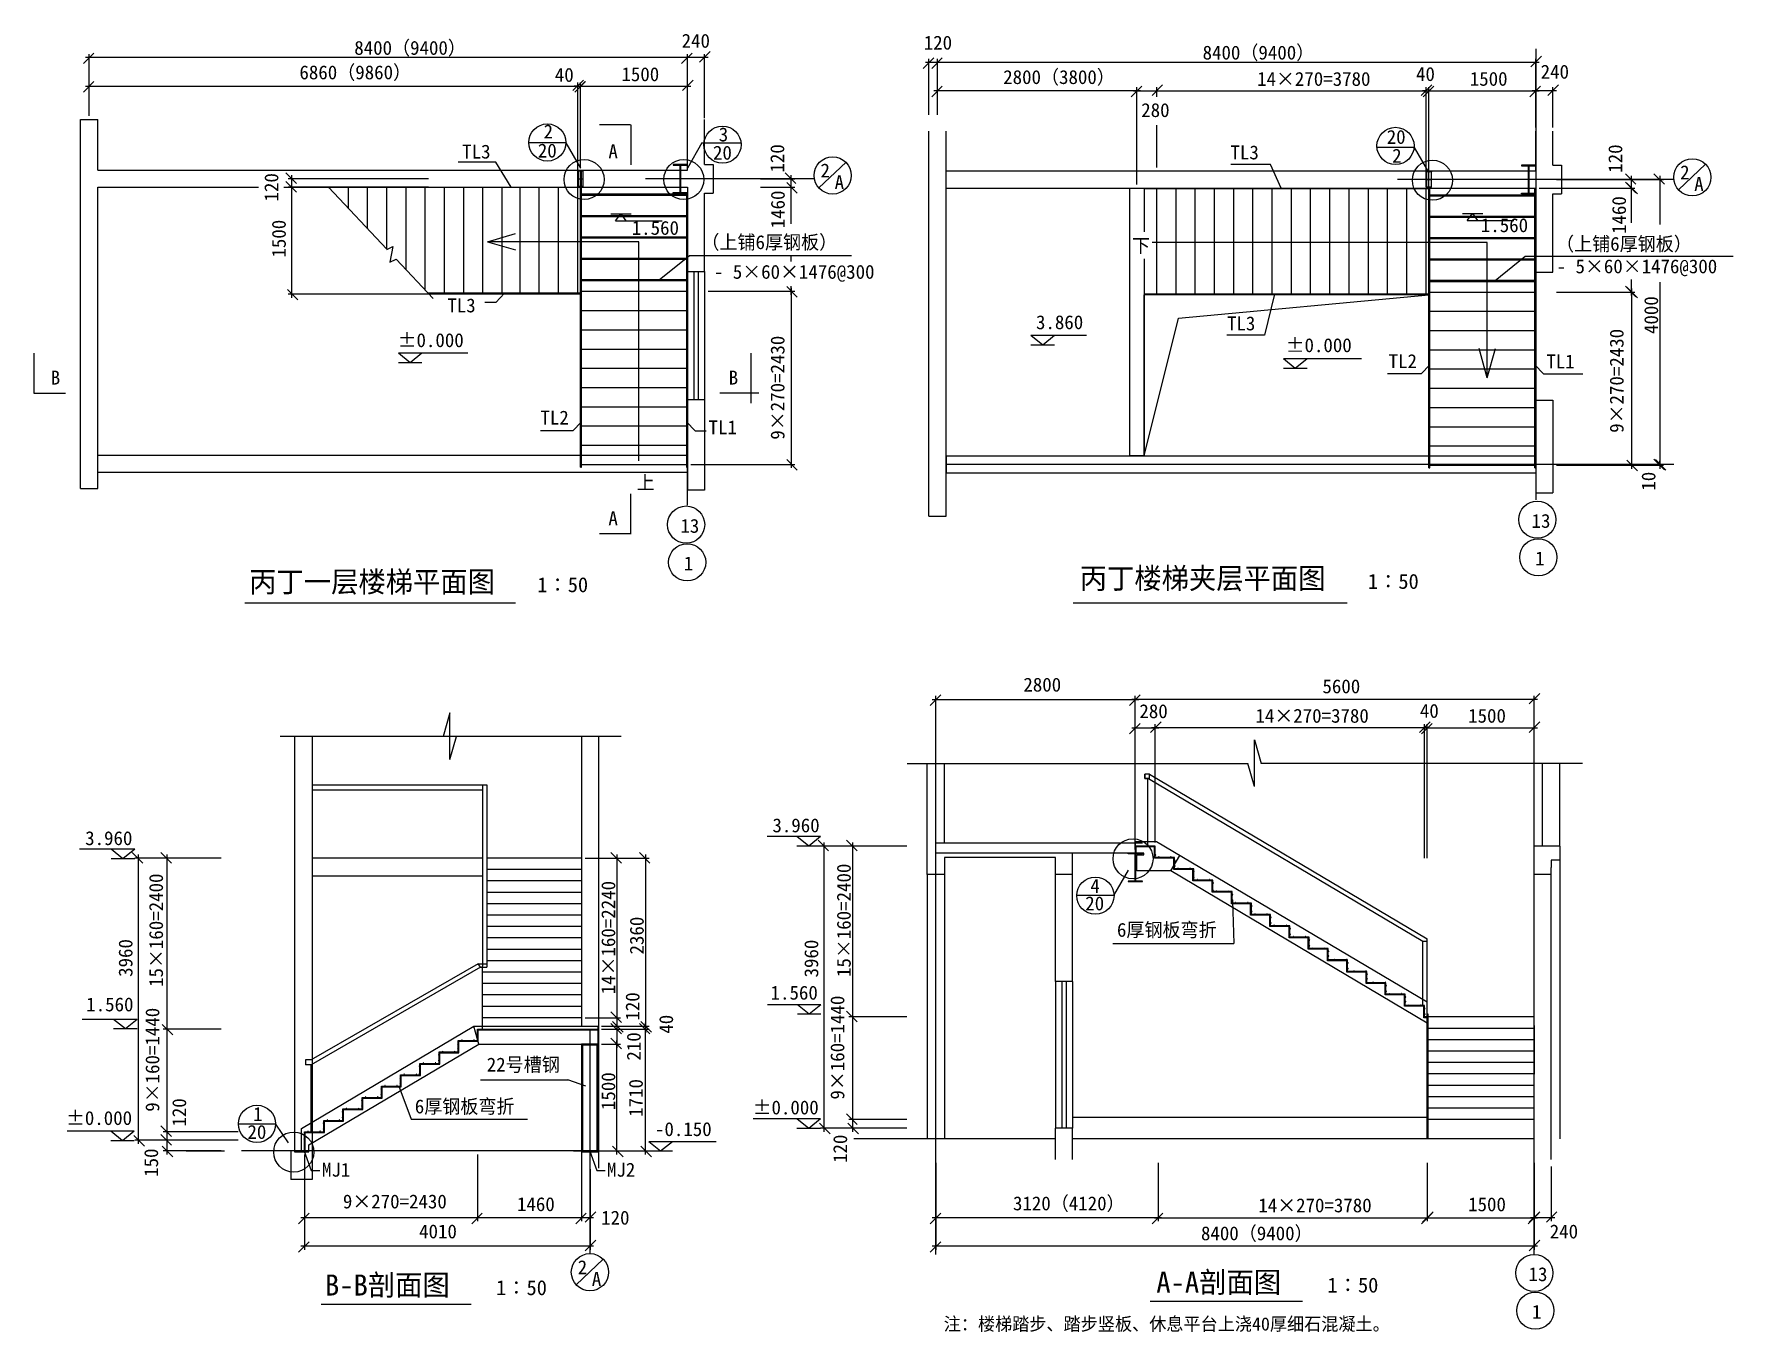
# Model space of a CAD drawing. Header units: metres. Extents: x -51718 to -27859, y 33229 to 51451.
import ezdxf

# ---------------------------------------------------------------- set-up
doc = ezdxf.new("R2010")
doc.units = ezdxf.units.M
for name, color, linetype in [('2', 2, 'Continuous'), ('WINDOW', 6, 'Continuous'), ('剖切线', 2, 'Continuous'), ('坐标文字', 3, 'Continuous'), ('坐标线', 3, 'Continuous'), ('尺寸', 42, 'Continuous'), ('引线', 9, 'Continuous'), ('文字', 3, 'Continuous'), ('标题', 4, 'Continuous'), ('梁柱', 4, 'Continuous'), ('梯板', 11, 'Continuous'), ('砖墙', 4, 'Continuous'), ('虚线', 1, 'Continuous'), ('轴线', 6, 'Continuous'), ('钢筋', 2, 'Continuous'), ('门', 3, 'Continuous')]:
    doc.layers.add(name, color=color, linetype=linetype)

msp = doc.modelspace()

# ---------------------------------------------------------------- texts
at = {"layer": '剖切线'}
for s, p in [('A', (-43651.78, 49704.93)), ('B', (-51482.95, 46529.58)), ('B', (-41962.79, 46529.58)), ('A', (-43651.78, 44554.99))]:
    msp.add_text(s, height=195, dxfattribs=at).set_placement(p)
at = {"layer": '坐标文字'}
for s, p in [('2', (-40673.51, 49437.22)), ('A', (-40475.14, 49273.49)), ('2', (-28602.64, 49410.96)), ('A', (-28404.26, 49247.24)), ('13', (-42641.01, 44448.66)), ('13', (-30688.14, 44518.36)), ('1', (-30639.61, 43991.49)), ('1', (-42592.48, 43921.79)), ('2', (-44083, 34040.97)), ('13', (-30730.71, 33943.46)), ('A', (-43884.62, 33877.25)), ('1', (-30682.17, 33416.59))]:
    msp.add_text(s, height=195, dxfattribs=at).set_placement(p)
at = {"layer": '尺寸'}
for s, height, p in [('8400（9400）', 195, (-47220.56, 51158.85)), ('240', 195, (-42623.62, 51258.07)), ('120', 195, (-39223.55, 51231.74)), ('8400（9400）', 195, (-35307.86, 51092.51)), ('6860（9860）', 195, (-47990.56, 50814.92)), ('40', 195, (-44404, 50780.11)), ('1500', 195, (-43468.99, 50788.73)), ('2800（3800）', 195, (-38107.73, 50748.7)), ('14×270=3780', 195, (-34542.46, 50722.81)), ('40', 195, (-32311, 50791.79)), ('1500', 195, (-31556.03, 50724.15)), ('240', 195, (-30560.42, 50823.89)), ('280', 195, (-36169.46, 50285.19)), ('1∶50', 210, (-44651.05, 43614.91)), ('1∶50', 210, (-32986.87, 43661.89)), ('2800', 195, (-37824.62, 42219.29)), ('5600', 195, (-33624.74, 42196.08)), ('280', 195, (-36195.45, 41846.67)), ('40', 195, (-32256.72, 41851.57)), ('14×270=3780', 195, (-34565.29, 41782.58)), ('1500', 195, (-31578.88, 41783.09)), ('9×270=2430', 195, (-47380.15, 34964.47)), ('1460', 195, (-44935.6, 34926.71)), ('3120（4120）', 195, (-37970.6, 34937.73)), ('14×270=3780', 195, (-34525.46, 34909.91)), ('1500', 195, (-31579.03, 34924.39)), ('120', 195, (-43753.24, 34737.1)), ('4010', 195, (-46310.11, 34544.4)), ('8400（9400）', 195, (-35330.6, 34517.35)), ('240', 195, (-30433.12, 34543.3)), ('1∶50', 210, (-45229.74, 33747.14)), ('1∶50', 210, (-33554.18, 33783.34)), ('注：楼梯踏步、踏步竖板、休息平台上浇40厚细石混凝土。', 185, (-38943.33, 33250.37))]:
    msp.add_text(s, height=height, dxfattribs=at).set_placement(p)
for s, p in [('120', (-41182.98, 49505.82)), ('120', (-29414.99, 49502.71)), ('120', (-48287.32, 49099.99)), ('1460', (-41175.74, 48722.77)), ('1460', (-29362.93, 48644.13)), ('1500', (-48182.26, 48312.22)), ('4000', (-28911.56, 47239.29)), ('4000', (-28911.56, 47239.29)), ('9×270=2430', (-29396.11, 45852.25)), ('9×270=2430', (-41179.16, 45756.1)), ('10', (-28948.7, 45040.16)), ('15×160=2400', (-49906.63, 38073.84)), ('15×160=2400', (-40249, 38212.74)), ('14×160=2240', (-43556.17, 37969.91)), ('2360', (-43156.17, 38529.3)), ('3960', (-50335.09, 38214.84)), ('3960', (-40705.64, 38206.52)), ('120', (-43215.71, 37600.51)), ('9×160=1440', (-40338.88, 36492.4)), ('9×160=1440', (-49958.04, 36321.45)), ('40', (-42743.67, 37417.16)), ('210', (-43198.62, 37039.32)), ('1500', (-43556.17, 36345.02)), ('1710', (-43168.71, 36250.02)), ('120', (-49581.46, 36112.56)), ('150', (-49975.33, 35407.67)), ('120', (-40299.72, 35602.36))]:
    msp.add_text(s, height=195, rotation=90, dxfattribs=at).set_placement(p)
at = {"layer": '文字'}
for s, p in [('2', (-44561.96, 49984.33)), ('3', (-42102.48, 49943.02)), ('TL3', (-45704.76, 49702.95)), ('20', (-44642.81, 49716.87)), ('20', (-42183.33, 49686.96)), ('TL3', (-34916.08, 49690.93)), ('20', (-32722.38, 49908.5)), ('2', (-32645.73, 49644.27)), ('1.560', (-43324.01, 48631.52)), ('1.560', (-31400.23, 48669.4)), ('（上铺6厚钢板）', (-42346.43, 48431.04)), ('下', (-36299.26, 48381.97)), ('（上铺6厚钢板）', (-30344.93, 48407.71)), ('- 5×60×1476@300', (-42170.12, 48014.61)), ('- 5×60×1476@300', (-30336.41, 48091.78)), ('TL3', (-45913.79, 47543.22)), ('3.860', (-37647.38, 47306.95)), ('TL3', (-34965.33, 47290.81)), ('%%P0.000', (-46611.75, 47055.29)), ('%%P0.000', (-34141.91, 46984.72)), ('TL2', (-32695.89, 46761.17)), ('TL1', (-30480.44, 46757.48)), ('TL2', (-44606.27, 45968.9)), ('TL1', (-42245.22, 45831.97)), ('上', (-43255.79, 45056.17)), ('3.960', (-41348.81, 40244.49)), ('3.960', (-50999.35, 40064.39)), ('4', (-36884.38, 39394.29)), ('20', (-36955.6, 39148.93)), ('6厚钢板弯折', (-36510.45, 38777.91)), ('1.560', (-41373.86, 37895.47)), ('1.560', (-50983.99, 37730.82)), ('22号槽钢', (-45359.92, 36886.33)), ('6厚钢板弯折', (-46370.52, 36298.66)), ('%%P0.000', (-51269.07, 36135.84)), ('1', (-48639.69, 36192.2)), ('%%P0.000', (-41626.92, 36284.59)), ('20', (-48720.54, 35940.4)), ('-0.150', (-42997.46, 35980.05)), ('MJ1', (-47673.08, 35410.13)), ('MJ2', (-43672.11, 35410.13))]:
    msp.add_text(s, height=195, dxfattribs=at).set_placement(p)
at = {"layer": '标题'}
for s, p in [('丙丁一层楼梯平面图', (-48696.21, 43613.8)), ('丙丁楼梯夹层平面图', (-37033.42, 43662.29)), ('A-A剖面图', (-35957.82, 33781.28)), ('B-B剖面图', (-47631.73, 33741.55))]:
    msp.add_text(s, height=295, dxfattribs=at).set_placement(p)

# ---------------------------------------------------------------- blocks, each defined once
blk = doc.blocks.new('_ARCHTICK')
at = {"color": 0, "linetype": 'ByBlock'}
blk.add_lwpolyline([(-1.35, -1.27), (1.63, 1.69)], dxfattribs=at)

# ---------------------------------------------------------------- linework, layer by layer
at = {"layer": '2'}
msp.add_line((-47573.15, 49288.22), (-47573.15, 49298.58), dxfattribs=at)
at = {"layer": 'WINDOW'}
for p, q in [((-42543.15, 48118.58), (-42543.15, 46318.58)), ((-42453.15, 48118.58), (-42453.15, 46318.58)), ((-42393.15, 48118.58), (-42393.15, 46318.58)), ((-42303.15, 48118.58), (-42303.15, 46318.58)), ((-45419.89, 39880.73), (-47813.62, 39880.73)), ((-45419.89, 39630.73), (-47813.62, 39630.73))]:
    msp.add_line(p, q, dxfattribs=at)
at = {"layer": '剖切线'}
for p, q in [((-43340.55, 50174.58), (-43776.83, 50174.58)), ((-43336.42, 50174.87), (-43336.42, 49614.28)), ((-51716.65, 46409.41), (-51716.65, 46970.22)), ((-41647.42, 46269.51), (-41647.42, 46970.22)), ((-51718.12, 46409.93), (-51276.23, 46409.93)), ((-41540.88, 46409.93), (-42087.84, 46409.93)), ((-43336.42, 44434.54), (-43336.42, 44995.63)), ((-43332.12, 44435.34), (-43776.83, 44435.34))]:
    msp.add_line(p, q, dxfattribs=at)
at = {"layer": '坐标线'}
for p, q in [((-40695.09, 49289.2), (-40315.24, 49649.56)), ((-28624.22, 49262.95), (-28244.37, 49623.31)), ((-44104.58, 33892.96), (-43724.72, 34253.32))]:
    msp.add_line(p, q, dxfattribs=at)
at = {"layer": '尺寸'}
for p, q in [((-42493.15, 51119.26), (-50993.4, 51119.26)), ((-50943.4, 50302.58), (-50943.4, 51169.26)), ((-42253.15, 51119.26), (-42593.15, 51119.26)), ((-42543.15, 50269.53), (-42543.15, 51169.26)), ((-42543.15, 49945.58), (-42543.15, 51169.26)), ((-42303.15, 50269.53), (-42303.15, 51169.26)), ((-39150.82, 50316.45), (-39150.82, 51102.93)), ((-39030.57, 50317.45), (-39030.57, 51102.93)), ((-39030.57, 50582.22), (-39030.57, 51102.93)), ((-30630.57, 50582.22), (-30630.57, 51102.93)), ((-38980.57, 51052.93), (-39200.82, 51052.93)), ((-30580.57, 51052.93), (-39080.57, 51052.93)), ((-50993.4, 50719.26), (-44033.15, 50719.26)), ((-50943.4, 50302.58), (-50943.4, 50769.26)), ((-44083.15, 50719.26), (-44133.15, 50719.26)), ((-44093.4, 50719.26), (-42493.15, 50719.26)), ((-44083.15, 49348.58), (-44083.15, 50769.26)), ((-44083.15, 49348.58), (-44083.15, 50769.26)), ((-44043.4, 50269.53), (-44043.4, 50769.26)), ((-44043.15, 49568.58), (-44043.15, 50769.26)), ((-44043.15, 50719.26), (-43993.15, 50719.26)), ((-42543.15, 50269.53), (-42543.15, 50769.26)), ((-36180.32, 50652.93), (-39080.57, 50652.93)), ((-39030.57, 50316.45), (-39030.57, 50702.93)), ((-36280.32, 50652.93), (-35900.32, 50652.93)), ((-36230.32, 49338.58), (-36230.32, 50702.93)), ((-36230.32, 49338.58), (-36230.32, 50702.93)), ((-36000.32, 50652.93), (-32120.32, 50652.93)), ((-35950.32, 50569.66), (-35950.32, 50702.93)), ((-32170.32, 50652.93), (-32220.32, 50652.93)), ((-32180.32, 50652.93), (-30580.32, 50652.93)), ((-32170.32, 49326.58), (-32170.32, 50702.93)), ((-32170.32, 49326.58), (-32170.32, 50702.93)), ((-32130.32, 49338.58), (-32130.32, 50702.93)), ((-32130.32, 50160.11), (-32130.32, 50702.93)), ((-32130.32, 50652.93), (-32080.32, 50652.93)), ((-30340.32, 50652.93), (-30680.32, 50652.93)), ((-30630.32, 50136.39), (-30630.32, 50702.93)), ((-30630.32, 50316.45), (-30630.32, 50702.93)), ((-30390.32, 50136.39), (-30390.32, 50702.93)), ((-35950.32, 49578.58), (-35950.32, 50169.06)), ((-46178.85, 49418.58), (-48146.57, 49418.58)), ((-48096.57, 49248.58), (-48096.57, 49468.58)), ((-41513.68, 49418.58), (-41033.58, 49418.58)), ((-41083.58, 49248.58), (-41083.58, 49468.58)), ((-30340.32, 49408.58), (-28836.56, 49408.58)), ((-30219.07, 49408.58), (-29236.56, 49408.58)), ((-30208.14, 49408.58), (-28836.56, 49408.58)), ((-29286.56, 49238.58), (-29286.56, 49458.58)), ((-28886.56, 49458.58), (-28886.56, 48775.15)), ((-46178.85, 49298.58), (-48146.57, 49298.58)), ((-46178.85, 49298.58), (-48146.57, 49298.58)), ((-48096.57, 47748.58), (-48096.57, 49348.58)), ((-41513.68, 49298.58), (-41033.58, 49298.58)), ((-41513.68, 49298.58), (-41033.58, 49298.58)), ((-41083.58, 48786.62), (-41083.58, 49348.58)), ((-30580.32, 49288.58), (-29236.56, 49288.58)), ((-30219.07, 49288.58), (-29236.56, 49288.58)), ((-29286.56, 48800.3), (-29286.56, 49338.58)), ((-41083.58, 48255.14), (-41083.58, 48338.14)), ((-29286.56, 47778.58), (-29286.56, 48003.31)), ((-28886.56, 47968.21), (-28886.56, 45358.58)), ((-46178.85, 47798.58), (-48146.57, 47798.58)), ((-42253.15, 47838.58), (-41033.58, 47838.58)), ((-42253.15, 47838.58), (-41033.58, 47838.58)), ((-41083.58, 47788.58), (-41083.58, 47910.22)), ((-41083.58, 47888.58), (-41083.58, 45358.58)), ((-30340.32, 47828.58), (-29236.56, 47828.58)), ((-30340.32, 47828.58), (-29236.56, 47828.58)), ((-29286.56, 47878.58), (-29286.56, 45348.58)), ((-37718, 47088.51), (-37386.24, 47088.51)), ((-37717.57, 47222.78), (-37552.12, 47088.51)), ((-37717.51, 47222.99), (-36936.96, 47222.99)), ((-37552.12, 47088.51), (-37386.25, 47222.78)), ((-46601.32, 46839.11), (-46269.56, 46839.11)), ((-46600.89, 46973.39), (-46435.44, 46839.11)), ((-46600.83, 46973.6), (-45624.79, 46973.6)), ((-46435.44, 46839.11), (-46269.57, 46973.38)), ((-34172.34, 46893.63), (-34006.89, 46759.35)), ((-34172.29, 46893.84), (-33076.46, 46893.84)), ((-34006.89, 46759.35), (-33841.02, 46893.62)), ((-34172.77, 46759.35), (-33841.01, 46759.35)), ((-42493.15, 45408.58), (-41033.58, 45408.58)), ((-30340.32, 45408.58), (-28836.56, 45408.58)), ((-30340.32, 45408.58), (-28836.56, 45408.58)), ((-30340.32, 45398.58), (-29236.56, 45398.58)), ((-29278.96, 45408.58), (-28836.56, 45408.58)), ((-29278.96, 45398.58), (-28836.56, 45398.58)), ((-28886.56, 45408.58), (-28886.56, 45458.58)), ((-28886.56, 45398.58), (-28886.56, 45348.58)), ((-39103.19, 42110.3), (-36203.19, 42110.3)), ((-39053.19, 40141.69), (-39053.19, 42160.3)), ((-30603.44, 42110.3), (-36303.19, 42110.3)), ((-36253.19, 40001.69), (-36253.19, 42160.3)), ((-36253.19, 40001.69), (-36253.19, 42160.3)), ((-30653.44, 40101.69), (-30653.44, 42160.3)), ((-36253.19, 40001.69), (-36253.19, 41760.3)), ((-35973.15, 40101.69), (-35973.15, 41760.3)), ((-35973.15, 40101.69), (-35973.15, 41760.3)), ((-32193.15, 39879.32), (-32193.15, 41760.3)), ((-32193.15, 39879.32), (-32193.15, 41760.3)), ((-32153.15, 39879.32), (-32153.15, 41760.3)), ((-32153.15, 39925.36), (-32153.15, 41760.3)), ((-30653.19, 39925.36), (-30653.19, 41760.3)), ((-36303.19, 41710.3), (-35923.15, 41710.3)), ((-32143.15, 41710.3), (-36023.15, 41710.3)), ((-32193.15, 41710.3), (-32243.15, 41710.3)), ((-32203.15, 41710.3), (-30603.19, 41710.3)), ((-32153.15, 41710.3), (-32103.15, 41710.3)), ((-41423.69, 40188.03), (-40673.33, 40188.03)), ((-41003.9, 40187.82), (-40838.45, 40053.54)), ((-40838.45, 40053.54), (-40672.57, 40187.81)), ((-40624, 36041.69), (-40624, 40101.69)), ((-40224, 40101.69), (-40224, 37601.69)), ((-51077.53, 40012.72), (-50302.95, 40012.72)), ((-50634.12, 39878.23), (-50302.36, 39878.23)), ((-50633.69, 40012.51), (-50468.24, 39878.23)), ((-50468.24, 39878.23), (-50302.36, 40012.5)), ((-49684.26, 39880.73), (-50302.69, 39880.73)), ((-50252.69, 35870.73), (-50252.69, 39930.73)), ((-49091.88, 39880.73), (-49902.69, 39880.73)), ((-49852.69, 39930.73), (-49852.69, 37430.73)), ((-43979.89, 39880.73), (-43481.17, 39880.73)), ((-43979.89, 39880.73), (-43081.17, 39880.73)), ((-43531.17, 39930.73), (-43531.17, 37590.73)), ((-43131.17, 39930.73), (-43131.17, 37470.73)), ((-41004.33, 40053.54), (-40672.57, 40053.54)), ((-40055.57, 40051.69), (-40674, 40051.69)), ((-39463.19, 40051.69), (-40274, 40051.69)), ((-41417.88, 37828.28), (-40667.52, 37828.28)), ((-40998.09, 37828.07), (-40832.64, 37693.79)), ((-40832.64, 37693.79), (-40666.76, 37828.06)), ((-40224, 37701.69), (-40224, 36161.69)), ((-51043.7, 37622.34), (-50269.12, 37622.34)), ((-50600.29, 37487.86), (-50268.53, 37487.86)), ((-50599.86, 37622.14), (-50434.41, 37487.86)), ((-50434.41, 37487.86), (-50268.53, 37622.13)), ((-49091.88, 37480.73), (-49902.69, 37480.73)), ((-49091.88, 37480.73), (-49902.69, 37480.73)), ((-49852.69, 37530.73), (-49852.69, 35990.73)), ((-43979.89, 37640.73), (-43481.17, 37640.73)), ((-43749.89, 37520.73), (-43481.17, 37520.73)), ((-43749.89, 37520.73), (-43081.17, 37520.73)), ((-43749.89, 37520.73), (-43081.17, 37520.73)), ((-43749.89, 37480.73), (-43081.17, 37480.73)), ((-43739.89, 37640.73), (-43481.17, 37640.73)), ((-43531.17, 37690.73), (-43531.17, 37470.73)), ((-43531.17, 37530.73), (-43531.17, 37220.73)), ((-43131.17, 37520.73), (-43131.17, 37570.73)), ((-43131.17, 35720.73), (-43131.17, 37530.73)), ((-43131.17, 37480.73), (-43131.17, 37430.73)), ((-40998.52, 37693.79), (-40666.76, 37693.79)), ((-39463.19, 37651.69), (-40274, 37651.69)), ((-39463.19, 37651.69), (-40274, 37651.69)), ((-43749.89, 37270.73), (-43481.17, 37270.73)), ((-43749.89, 37270.73), (-43481.17, 37270.73)), ((-43531.17, 35720.73), (-43531.17, 37320.73)), ((-51253.25, 36052.39), (-50309.91, 36052.39)), ((-50640.65, 36052.18), (-50475.2, 35917.9)), ((-50475.2, 35917.9), (-50309.33, 36052.17)), ((-48851.88, 36040.73), (-49902.69, 36040.73)), ((-48851.88, 36040.73), (-49902.69, 36040.73)), ((-49852.69, 36090.73), (-49852.69, 35870.73)), ((-41617.71, 36227.06), (-40674.37, 36227.06)), ((-41005.37, 36092.58), (-40673.61, 36092.58)), ((-41004.94, 36226.85), (-40839.49, 36092.58)), ((-40839.49, 36092.58), (-40673.61, 36226.84)), ((-39463.19, 36091.69), (-40674, 36091.69)), ((-39463.19, 36211.69), (-40274, 36211.69)), ((-39463.19, 36211.69), (-40274, 36211.69)), ((-39463.19, 36091.69), (-40274, 36091.69)), ((-40224, 36261.69), (-40224, 36041.69)), ((-50641.08, 35917.9), (-50309.32, 35917.9)), ((-48851.88, 35920.73), (-50302.69, 35920.73)), ((-49091.88, 35920.73), (-49902.69, 35920.73)), ((-48851.88, 35920.73), (-49902.69, 35920.73)), ((-49852.69, 35970.73), (-49852.69, 35720.73)), ((-43084.02, 35905.39), (-42918.57, 35771.11)), ((-43082.29, 35905.6), (-42138.95, 35905.6)), ((-42918.57, 35771.11), (-42752.7, 35905.38)), ((-49091.88, 35770.73), (-49902.69, 35770.73)), ((-47919.89, 35720.73), (-47919.89, 34784.12)), ((-45489.89, 35720.73), (-45489.89, 34784.12)), ((-45489.89, 35720.73), (-45489.89, 34784.12)), ((-44139.89, 35770.73), (-43481.17, 35770.73)), ((-44029.89, 35564.57), (-44029.89, 34784.12)), ((-43739.89, 35770.73), (-43081.17, 35770.73)), ((-43084.45, 35771.11), (-42752.69, 35771.11)), ((-39053.19, 35604.43), (-39053.19, 34784.12)), ((-39053.19, 35604.43), (-39053.19, 34384.12)), ((-35933.44, 35604.43), (-35933.44, 34784.12)), ((-35933.44, 35554.43), (-35933.44, 34784.12)), ((-32153.44, 35604.43), (-32153.44, 34784.12)), ((-32153.19, 35604.43), (-32153.19, 34784.12)), ((-30653.44, 35603.43), (-30653.44, 34384.12)), ((-30653.19, 35604.43), (-30653.19, 34784.12)), ((-30413.19, 35553.43), (-30413.19, 34784.12)), ((-44029.89, 35514.57), (-44029.89, 34784.12)), ((-43909.89, 35514.57), (-43909.89, 34784.12)), ((-43909.89, 35514.57), (-43909.89, 34384.12)), ((-30653.19, 35520.8), (-30653.19, 34784.12)), ((-47919.89, 35202.43), (-47919.89, 34384.12)), ((-45439.89, 34834.12), (-47969.89, 34834.12)), ((-43979.89, 34834.12), (-45539.89, 34834.12)), ((-43859.89, 34834.12), (-44079.89, 34834.12)), ((-35883.44, 34834.12), (-39103.19, 34834.12)), ((-35983.44, 34834.12), (-32103.19, 34834.12)), ((-32203.44, 34834.12), (-30603.19, 34834.12)), ((-30363.19, 34834.12), (-30703.19, 34834.12)), ((-43859.89, 34434.12), (-47969.89, 34434.12)), ((-30603.44, 34434.12), (-39103.19, 34434.12))]:
    msp.add_line(p, q, dxfattribs=at)
at = {"layer": '引线'}
for p, q in [((-44248.33, 49923.57), (-44768.1, 49923.57)), ((-44248.33, 49923.57), (-44043.15, 49568.58)), ((-42338.22, 49923.57), (-42543.4, 49568.58)), ((-42338.22, 49923.57), (-41791.57, 49923.57)), ((-45231.45, 49649.6), (-45762.52, 49649.6)), ((-45018.74, 49298.58), (-45231.45, 49649.6)), ((-32335.38, 49857.23), (-32857.46, 49857.23)), ((-32335.38, 49857.23), (-32130.19, 49502.24)), ((-34352.73, 49618.41), (-34909.44, 49618.41)), ((-34205.92, 49288.58), (-34352.73, 49618.33)), ((-43617, 48927.14), (-43333.73, 48927.14)), ((-43551.13, 48828.05), (-43475.37, 48927.14)), ((-43475.37, 48927.14), (-43405.76, 48828.05)), ((-31657.93, 48930.95), (-31374.65, 48930.95)), ((-31592.06, 48831.86), (-31516.29, 48930.95)), ((-31516.29, 48930.95), (-31446.68, 48831.86)), ((-43551.13, 48828.05), (-42897.57, 48828.05)), ((-31592.06, 48831.86), (-30938.49, 48831.86)), ((-42514.28, 48335.39), (-42937.78, 47995.07)), ((-40236.98, 48335.39), (-42514.28, 48335.39)), ((-30775.91, 48325.39), (-31199.41, 47985.07)), ((-27859.37, 48325.39), (-30775.91, 48325.39)), ((-45111.65, 47810.58), (-45231.45, 47683.09)), ((-34298.83, 47800.58), (-34436.72, 47223.6)), ((-45231.45, 47683.09), (-45385.74, 47683.09)), ((-34436.71, 47223.83), (-34967.19, 47223.83)), ((-32117.07, 46806.35), (-32236.87, 46678.86)), ((-30641.07, 46806.35), (-30521.27, 46678.86)), ((-32236.87, 46678.86), (-32711.37, 46678.86)), ((-30521.27, 46678.86), (-29968.71, 46678.86)), ((-44150.95, 45878.86), (-44603.76, 45878.86)), ((-44031.15, 46006.35), (-44150.95, 45878.86)), ((-42555.15, 46006.35), (-42435.35, 45878.86)), ((-42435.35, 45878.86), (-42281.06, 45878.86)), ((-45877.79, 41922.6), (-45971.21, 41587.05)), ((-45877.79, 41922.6), (-45971.21, 41587.05)), ((-45877.79, 41267.43), (-45877.79, 41922.6)), ((-43473.62, 41587.05), (-48260.46, 41587.05)), ((-45877.79, 41267.43), (-45784.37, 41587.05)), ((-34578.09, 40889.42), (-34578.09, 41544.59)), ((-34578.09, 41544.59), (-34484.67, 41209.04)), ((-34578.09, 41544.59), (-34484.67, 41209.04)), ((-39458.35, 41209.04), (-34671.51, 41209.04)), ((-34578.09, 40889.42), (-34671.51, 41209.04)), ((-29972.07, 41209.04), (-34484.67, 41209.04)), ((-36553.12, 39356.71), (-36347.94, 39711.69)), ((-36553.12, 39356.71), (-37069.66, 39356.71)), ((-34889.57, 39283.64), (-34869.19, 38683.11)), ((-34868.83, 38678.64), (-36566.52, 38678.64)), ((-44217.73, 36764.96), (-45445.59, 36764.96)), ((-43967.56, 36678.68), (-44223.34, 36771.47)), ((-46592.61, 36678.68), (-46421.11, 36218.94)), ((-48324.87, 36148.85), (-48846.86, 36148.85)), ((-48324.87, 36148.85), (-48150.27, 35883.43)), ((-46421.58, 36218.95), (-44788.83, 36218.95)), ((-47922.29, 35768.68), (-47823.95, 35496.78)), ((-43912.76, 35768.68), (-43814.42, 35496.78)), ((-47823.95, 35496.78), (-47706.18, 35496.78)), ((-43814.42, 35496.78), (-43696.64, 35496.78))]:
    msp.add_line(p, q, dxfattribs=at)
for centre, radius in [((-44509.07, 49927.53), 261.08), ((-42049.6, 49897.61), 261.08), ((-32598.64, 49879.72), 261.08), ((-43993.38, 49407.93), 281.25), ((-42593.17, 49407.93), 281.25), ((-40501.78, 49465.17), 261.08), ((-32080.43, 49397.93), 281.25), ((-28430.91, 49438.91), 261.08), ((-30607.88, 44633.54), 261.08), ((-42560.75, 44563.84), 261.08), ((-42546.17, 44034.65), 261.08), ((-30593.3, 44104.35), 261.08), ((-36284.66, 39872.34), 281.25), ((-36812.99, 39355.22), 261.08), ((-48586.81, 36151.05), 261.08), ((-48069.91, 35754.94), 281.25), ((-43911.27, 34068.93), 261.08), ((-30650.45, 34058.63), 261.08), ((-30635.87, 33529.44), 261.08)]:
    msp.add_circle(centre, radius, dxfattribs=at)
at = {"layer": '标题'}
for p, q in [((-48757.06, 43466.55), (-44957.14, 43466.55)), ((-37123.87, 43466.55), (-33275.39, 43466.55)), ((-36045.81, 33661.04), (-33905.43, 33661.04)), ((-47683.71, 33619.06), (-45581.2, 33619.06))]:
    msp.add_line(p, q, dxfattribs=at)
at = {"layer": '梁柱'}
for p, q in [((-42543.15, 49618.58), (-42743.15, 49618.58)), ((-42743.15, 49618.58), (-42743.15, 49610.58)), ((-42743.15, 49610.58), (-42543.15, 49610.58)), ((-42645.65, 49610.58), (-42640.65, 49610.58)), ((-42645.65, 49226.58), (-42645.65, 49610.58)), ((-42640.65, 49610.58), (-42640.65, 49226.58)), ((-42543.15, 49610.58), (-42543.15, 49618.58)), ((-30630.32, 49608.58), (-30830.32, 49608.58)), ((-30830.32, 49608.58), (-30830.32, 49600.58)), ((-30830.32, 49600.58), (-30630.32, 49600.58)), ((-30732.82, 49600.58), (-30727.82, 49600.58)), ((-30732.82, 49216.58), (-30732.82, 49600.58)), ((-30727.82, 49600.58), (-30727.82, 49216.58)), ((-30630.32, 49600.58), (-30630.32, 49608.58)), ((-42743.15, 49218.58), (-42743.15, 49226.58)), ((-42743.15, 49226.58), (-42543.15, 49226.58)), ((-42543.15, 49218.58), (-42743.15, 49218.58)), ((-42640.65, 49226.58), (-42645.65, 49226.58)), ((-42543.15, 49226.58), (-42543.15, 49218.58)), ((-30830.32, 49208.58), (-30830.32, 49216.58)), ((-30830.32, 49216.58), (-30630.32, 49216.58)), ((-30630.32, 49208.58), (-30830.32, 49208.58)), ((-30727.82, 49216.58), (-30732.82, 49216.58)), ((-30630.32, 49216.58), (-30630.32, 49208.58)), ((-36353.19, 39951.69), (-36153.19, 39951.69)), ((-36353.19, 39943.69), (-36353.19, 39951.69)), ((-36153.19, 39943.69), (-36353.19, 39943.69)), ((-36255.69, 39559.69), (-36255.69, 39943.69)), ((-36255.69, 39943.69), (-36250.69, 39943.69)), ((-36250.69, 39943.69), (-36250.69, 39559.69)), ((-36153.19, 39951.69), (-36153.19, 39943.69)), ((-36153.19, 39559.69), (-36353.19, 39559.69)), ((-36353.19, 39559.69), (-36353.19, 39551.69)), ((-36353.19, 39551.69), (-36153.19, 39551.69)), ((-36250.69, 39559.69), (-36255.69, 39559.69)), ((-36153.19, 39551.69), (-36153.19, 39559.69)), ((-47858.95, 35770.73), (-48059.89, 35770.73)), ((-48059.89, 35770.73), (-48059.89, 35760.73)), ((-48059.89, 35760.73), (-47858.95, 35760.73)), ((-47858.95, 35760.73), (-47858.95, 35770.73)), ((-43789.89, 35770.73), (-44029.89, 35770.73)), ((-44029.89, 35770.73), (-44029.89, 35760.73)), ((-44029.89, 35760.73), (-43789.89, 35760.73)), ((-43789.89, 35760.73), (-43789.89, 35770.73))]:
    msp.add_line(p, q, dxfattribs=at)
at = {"layer": '梯板'}
for p, q in [((-44043.15, 47798.58), (-44043.15, 49518.58)), ((-44031.15, 45368.58), (-44031.15, 49518.58)), ((-47582.91, 49298.58), (-46762.21, 48428)), ((-47303.15, 49001.82), (-47303.15, 49298.58)), ((-47033.15, 48715.41), (-47033.15, 49298.58)), ((-46763.15, 48429), (-46763.15, 49298.58)), ((-46493.15, 48142.59), (-46493.15, 49298.58)), ((-46223.15, 47856.18), (-46223.15, 49298.58)), ((-45953.15, 47810.58), (-45953.15, 49298.58)), ((-45683.15, 47810.58), (-45683.15, 49298.58)), ((-45413.15, 47810.58), (-45413.15, 49298.58)), ((-45143.15, 47810.58), (-45143.15, 49298.58)), ((-44893.15, 47810.58), (-44893.15, 49298.58)), ((-44623.15, 47810.58), (-44623.15, 49298.58)), ((-44353.15, 47810.58), (-44353.15, 49298.58)), ((-44083.15, 47810.58), (-44083.15, 49298.58)), ((-42555.15, 49226.58), (-42555.15, 45368.58)), ((-32130.32, 49276.58), (-36130.32, 49276.58)), ((-35950.32, 47800.58), (-35950.32, 49276.58)), ((-35680.32, 47800.58), (-35680.32, 49276.58)), ((-35410.32, 47800.58), (-35410.32, 49276.58)), ((-35140.32, 47800.58), (-35140.32, 49276.58)), ((-34870.32, 47800.58), (-34870.32, 49276.58)), ((-34600.32, 47800.58), (-34600.32, 49276.58)), ((-34330.32, 47800.58), (-34330.32, 49276.58)), ((-34060.32, 47800.58), (-34060.32, 49276.58)), ((-33790.32, 47800.58), (-33790.32, 49276.58)), ((-33520.32, 47800.58), (-33520.32, 49276.58)), ((-33250.32, 47800.58), (-33250.32, 49276.58)), ((-32980.32, 47800.58), (-32980.32, 49276.58)), ((-32710.32, 47800.58), (-32710.32, 49276.58)), ((-32440.32, 47800.58), (-32440.32, 49276.58)), ((-32170.32, 47800.58), (-32170.32, 49276.58)), ((-32130.32, 47788.58), (-32130.32, 49288.58)), ((-32118.32, 45358.58), (-32118.32, 49288.58)), ((-30642.32, 45358.58), (-30642.32, 49288.58)), ((-46763.15, 48427.53), (-46679.08, 48469.52)), ((-46679.08, 48469.52), (-46722.1, 48247.49)), ((-45348.84, 48535.1), (-44956.95, 48648.29)), ((-45348.84, 48535.1), (-44956.95, 48421.9)), ((-43223.7, 48535.1), (-45310.09, 48535.1)), ((-43223.7, 45460.32), (-43223.7, 48535.1)), ((-31309.62, 48525.1), (-36013.93, 48525.1)), ((-31310.87, 48525.1), (-33257.26, 48525.1)), ((-31309.62, 46623.97), (-31309.62, 48525.1)), ((-46722.05, 48247.51), (-46633.61, 48291.69)), ((-46633.67, 48291.65), (-46112.29, 47738.58)), ((-44043.15, 47810.58), (-46180.16, 47810.58)), ((-44043.15, 47798.58), (-46168.85, 47798.58)), ((-44043.15, 47838.58), (-42543.15, 47838.58)), ((-44043.15, 45368.58), (-44043.15, 47798.58)), ((-32130.32, 47800.58), (-36130.32, 47800.58)), ((-36130.32, 45528.58), (-36130.32, 47788.58)), ((-32130.32, 47788.58), (-36130.32, 47788.58)), ((-35645.12, 47459.94), (-32130.32, 47788.58)), ((-32130.32, 47828.58), (-30630.32, 47828.58)), ((-32130.32, 45358.58), (-32130.32, 47788.58)), ((-44043.15, 47568.58), (-42543.15, 47568.58)), ((-32130.32, 47558.58), (-30630.32, 47558.58)), ((-44043.15, 47298.58), (-42543.15, 47298.58)), ((-36130.32, 45528.58), (-35645.12, 47459.94)), ((-32130.32, 47288.58), (-30630.32, 47288.58)), ((-44043.15, 47028.58), (-42543.15, 47028.58)), ((-32130.32, 47018.58), (-30630.32, 47018.58)), ((-31309.62, 46623.97), (-31422.82, 47035.86)), ((-31309.62, 46623.97), (-31196.43, 47035.86)), ((-44043.15, 46758.58), (-42543.15, 46758.58)), ((-32130.32, 46748.58), (-30630.32, 46748.58)), ((-44043.15, 46488.58), (-42543.15, 46488.58)), ((-32130.32, 46478.58), (-30630.32, 46478.58)), ((-44043.15, 46218.58), (-42543.15, 46218.58)), ((-32130.32, 46208.58), (-30630.32, 46208.58)), ((-44043.15, 45948.58), (-42543.15, 45948.58)), ((-32130.32, 45938.58), (-30630.32, 45938.58)), ((-44043.15, 45678.58), (-42543.15, 45678.58)), ((-32130.32, 45668.58), (-30630.32, 45668.58)), ((-44043.15, 45408.58), (-42543.15, 45408.58)), ((-44043.15, 45368.58), (-44031.15, 45368.58)), ((-42555.15, 45368.58), (-42543.15, 45368.58)), ((-32130.32, 45398.58), (-30630.32, 45398.58)), ((-32130.32, 45358.58), (-32118.32, 45358.58)), ((-30642.32, 45358.58), (-30630.32, 45358.58)), ((-38910.07, 45288.58), (-30630.32, 45288.58)), ((-47813.62, 40910.58), (-45359.89, 40910.58)), ((-47813.62, 40839.79), (-45419.89, 40839.79)), ((-45419.89, 40910.58), (-45419.89, 38365.92)), ((-45359.89, 40910.58), (-45359.89, 38350.1)), ((-36153.19, 40091.69), (-39053.19, 40091.69)), ((-35956.71, 40111.69), (-36253.19, 40111.69)), ((-36253.19, 40111.69), (-36253.19, 39951.69)), ((-32153.15, 37857.73), (-35956.71, 40111.69)), ((-44029.89, 39880.73), (-45359.73, 39880.73)), ((-36253.19, 39951.69), (-39053.19, 39951.69)), ((-35973.15, 40051.69), (-36253.19, 40051.69)), ((-35983.15, 40041.69), (-36243.19, 40041.69)), ((-36243.19, 40041.69), (-36243.19, 39951.69)), ((-36133.19, 39951.69), (-36243.19, 39951.69)), ((-36233.19, 39701.69), (-36233.19, 39926.69)), ((-36233.19, 39926.69), (-36133.19, 39926.69)), ((-36133.19, 39926.69), (-36133.19, 39951.69)), ((-35983.15, 39881.69), (-35983.15, 40041.69)), ((-35713.15, 39881.69), (-35983.15, 39881.69)), ((-35973.15, 39891.69), (-35973.15, 40051.69)), ((-35703.15, 39891.69), (-35973.15, 39891.69)), ((-35755.22, 39701.69), (-35627.77, 39916.76)), ((-35713.15, 39721.69), (-35713.15, 39881.69)), ((-35703.15, 39731.69), (-35703.15, 39891.69)), ((-44029.89, 39720.73), (-45359.73, 39720.73)), ((-35755.22, 39701.69), (-36233.19, 39701.69)), ((-32153.15, 37567.13), (-35755.22, 39701.69)), ((-35443.15, 39721.69), (-35713.15, 39721.69)), ((-35433.15, 39731.69), (-35703.15, 39731.69)), ((-35443.15, 39561.69), (-35443.15, 39721.69)), ((-35433.15, 39571.69), (-35433.15, 39731.69)), ((-44029.89, 39560.73), (-45359.73, 39560.73)), ((-44029.89, 39400.73), (-45359.73, 39400.73)), ((-35173.15, 39561.69), (-35443.15, 39561.69)), ((-35163.15, 39571.69), (-35433.15, 39571.69)), ((-35173.15, 39401.69), (-35173.15, 39561.69)), ((-34903.15, 39401.69), (-35173.15, 39401.69)), ((-35163.15, 39411.69), (-35163.15, 39571.69)), ((-34893.15, 39411.69), (-35163.15, 39411.69)), ((-34903.15, 39241.69), (-34903.15, 39401.69)), ((-34893.15, 39251.69), (-34893.15, 39411.69)), ((-44029.89, 39240.73), (-45359.73, 39240.73)), ((-34633.15, 39241.69), (-34903.15, 39241.69)), ((-34623.15, 39251.69), (-34893.15, 39251.69)), ((-34633.15, 39081.69), (-34633.15, 39241.69)), ((-34623.15, 39091.69), (-34623.15, 39251.69)), ((-44029.89, 39080.73), (-45359.73, 39080.73)), ((-44029.89, 38920.73), (-45359.73, 38920.73)), ((-34363.15, 39081.69), (-34633.15, 39081.69)), ((-34353.15, 39091.69), (-34623.15, 39091.69)), ((-34363.15, 38921.69), (-34363.15, 39081.69)), ((-34093.15, 38921.69), (-34363.15, 38921.69)), ((-34353.15, 38931.69), (-34353.15, 39091.69)), ((-34083.15, 38931.69), (-34353.15, 38931.69)), ((-34093.15, 38761.69), (-34093.15, 38921.69)), ((-34083.15, 38771.69), (-34083.15, 38931.69)), ((-44029.89, 38760.73), (-45359.73, 38760.73)), ((-33823.15, 38761.69), (-34093.15, 38761.69)), ((-33813.15, 38771.69), (-34083.15, 38771.69)), ((-33823.15, 38601.69), (-33823.15, 38761.69)), ((-33813.15, 38611.69), (-33813.15, 38771.69)), ((-44029.89, 38600.73), (-45359.73, 38600.73)), ((-44029.89, 38440.73), (-45359.73, 38440.73)), ((-33553.15, 38601.69), (-33823.15, 38601.69)), ((-33543.15, 38611.69), (-33813.15, 38611.69)), ((-33553.15, 38441.69), (-33553.15, 38601.69)), ((-33283.15, 38441.69), (-33553.15, 38441.69)), ((-33543.15, 38451.69), (-33543.15, 38611.69)), ((-33273.15, 38451.69), (-33543.15, 38451.69)), ((-33543.15, 38451.69), (-33543.15, 38451.69)), ((-33283.15, 38281.69), (-33283.15, 38441.69)), ((-33273.15, 38291.69), (-33273.15, 38451.69)), ((-45479.89, 38400.1), (-47825.1, 37050.35)), ((-45446.57, 38350.1), (-47824.89, 36980.73)), ((-45479.89, 38400.1), (-45359.89, 38400.1)), ((-45446.57, 38350.1), (-45479.89, 38400.1)), ((-45446.57, 38350.1), (-45359.89, 38350.1)), ((-45419.72, 37480.73), (-45419.89, 38365.92)), ((-44029.89, 38280.73), (-45419.73, 38280.73)), ((-33013.15, 38281.69), (-33283.15, 38281.69)), ((-33003.15, 38291.69), (-33273.15, 38291.69)), ((-33013.15, 38121.69), (-33013.15, 38281.69)), ((-33003.15, 38131.69), (-33003.15, 38291.69)), ((-44029.89, 38120.73), (-45419.73, 38120.73)), ((-44029.89, 37960.73), (-45419.73, 37960.73)), ((-32743.15, 38121.69), (-33013.15, 38121.69)), ((-32733.15, 38131.69), (-33003.15, 38131.69)), ((-32743.15, 37961.69), (-32743.15, 38121.69)), ((-32473.15, 37961.69), (-32743.15, 37961.69)), ((-32733.15, 37971.69), (-32733.15, 38131.69)), ((-32463.15, 37971.69), (-32733.15, 37971.69)), ((-32473.15, 37801.69), (-32473.15, 37961.69)), ((-32463.15, 37811.69), (-32463.15, 37971.69)), ((-44029.89, 37800.73), (-45419.73, 37800.73)), ((-32203.15, 37801.69), (-32473.15, 37801.69)), ((-32193.15, 37811.69), (-32463.15, 37811.69)), ((-32203.15, 37641.69), (-32203.15, 37801.69)), ((-32193.15, 37651.69), (-32193.15, 37811.69)), ((-32153.15, 37567.13), (-32153.15, 37857.73)), ((-47959.89, 36086.77), (-45540.08, 37520.73)), ((-45471.57, 37270.73), (-45540.08, 37520.73)), ((-45540.08, 37520.73), (-43799.89, 37520.73)), ((-45489.89, 37320.73), (-45489.89, 37480.73)), ((-45489.89, 37480.73), (-43799.89, 37480.73)), ((-45479.89, 37310.73), (-45479.89, 37470.73)), ((-45479.89, 37470.73), (-43799.89, 37470.73)), ((-44029.89, 37640.73), (-45419.73, 37640.73)), ((-43799.89, 37520.73), (-43799.89, 37270.73)), ((-32153.15, 37641.69), (-32203.15, 37641.69)), ((-30653.44, 37651.69), (-32193.15, 37651.69)), ((-32141.15, 37691.69), (-32153.15, 37691.69)), ((-32153.15, 35941.69), (-32153.15, 37567.13)), ((-30653.44, 37491.69), (-32153.15, 37491.69)), ((-32141.15, 37573.97), (-32141.15, 37691.69)), ((-32141.15, 35941.69), (-32141.15, 37573.97)), ((-47858.95, 35855.99), (-45471.57, 37270.73)), ((-45759.89, 37160.73), (-45759.89, 37320.73)), ((-45759.89, 37320.73), (-45489.89, 37320.73)), ((-45749.89, 37150.73), (-45749.89, 37310.73)), ((-45749.89, 37310.73), (-45479.89, 37310.73)), ((-45471.57, 37270.73), (-43799.89, 37270.73)), ((-43799.89, 37270.73), (-44029.89, 37270.73)), ((-44029.89, 37258.73), (-43799.89, 37258.73)), ((-44019.89, 35770.73), (-44019.89, 37258.73)), ((-44009.39, 35770.73), (-44009.39, 37258.73)), ((-43810.39, 35770.73), (-43810.39, 37258.73)), ((-43799.89, 35770.73), (-43799.89, 37270.73)), ((-30653.44, 37331.69), (-32153.15, 37331.69)), ((-47825.1, 37050.35), (-47905.73, 37050.35)), ((-47905.73, 37050.35), (-47905.73, 36980.73)), ((-46299.89, 36840.73), (-46299.89, 37000.73)), ((-46299.89, 37000.73), (-46029.89, 37000.73)), ((-46289.89, 36830.73), (-46289.89, 36990.73)), ((-46289.89, 36990.73), (-46019.89, 36990.73)), ((-46029.89, 37000.73), (-46029.89, 37160.73)), ((-46029.89, 37160.73), (-45759.89, 37160.73)), ((-46019.89, 36990.73), (-46019.89, 37150.73)), ((-46019.89, 37150.73), (-45749.89, 37150.73)), ((-30653.44, 37171.69), (-32153.15, 37171.69)), ((-30653.44, 37011.69), (-32153.15, 37011.69)), ((-47824.89, 36980.73), (-47905.73, 36980.73)), ((-47824.89, 36040.73), (-47824.89, 36980.73)), ((-46569.89, 36680.73), (-46569.89, 36840.73)), ((-46569.89, 36840.73), (-46299.89, 36840.73)), ((-46559.89, 36670.73), (-46559.89, 36830.73)), ((-46559.89, 36830.73), (-46289.89, 36830.73)), ((-30653.44, 36851.69), (-32153.15, 36851.69)), ((-47109.89, 36360.73), (-47109.89, 36520.73)), ((-47109.89, 36520.73), (-46839.89, 36520.73)), ((-47099.89, 36350.73), (-47099.89, 36510.73)), ((-47099.89, 36510.73), (-46829.89, 36510.73)), ((-46839.89, 36520.73), (-46839.89, 36680.73)), ((-46839.89, 36680.73), (-46569.89, 36680.73)), ((-46829.89, 36510.73), (-46829.89, 36670.73)), ((-46829.89, 36670.73), (-46559.89, 36670.73)), ((-30653.44, 36691.69), (-32153.15, 36691.69)), ((-30653.44, 36531.69), (-32153.15, 36531.69)), ((-47379.89, 36200.73), (-47379.89, 36360.73)), ((-47379.89, 36360.73), (-47109.89, 36360.73)), ((-47369.89, 36190.73), (-47369.89, 36350.73)), ((-47369.89, 36350.73), (-47099.89, 36350.73)), ((-30653.44, 36371.69), (-32153.15, 36371.69)), ((-47959.89, 35770.73), (-47959.89, 36086.77)), ((-47919.89, 35770.73), (-47919.89, 36040.73)), ((-47919.89, 36040.73), (-47649.89, 36040.73)), ((-47909.89, 35770.73), (-47909.89, 36030.73)), ((-47909.89, 36030.73), (-47639.89, 36030.73)), ((-47649.89, 36040.73), (-47649.89, 36200.73)), ((-47649.89, 36200.73), (-47379.89, 36200.73)), ((-47639.89, 36030.73), (-47639.89, 36190.73)), ((-47639.89, 36190.73), (-47369.89, 36190.73)), ((-30653.44, 36211.69), (-32153.15, 36211.69)), ((-47858.95, 35770.73), (-47858.95, 35855.99))]:
    msp.add_line(p, q, dxfattribs=at)
at = {"layer": '砖墙'}
for p, q in [((-51063.15, 45068.34), (-51063.15, 50252.58)), ((-51063.15, 50252.58), (-50823.15, 50252.58)), ((-50823.15, 49538.58), (-50823.15, 50252.58)), ((-42543.15, 49538.58), (-42543.15, 50252.58)), ((-42303.15, 49618.58), (-42303.15, 50252.58)), ((-39150.07, 44681.6), (-39150.07, 50086.39)), ((-38910.07, 48958.58), (-38910.07, 50086.39)), ((-30630.32, 49528.58), (-30630.32, 50086.39)), ((-30390.32, 49608.58), (-30390.32, 50086.39)), ((-50823.15, 49538.58), (-42543.15, 49538.58)), ((-42301.9, 49618.58), (-42181.9, 49618.58)), ((-42181.9, 49618.58), (-42181.9, 49218.58)), ((-38910.07, 49528.58), (-30630.32, 49528.58)), ((-38910.07, 49288.58), (-38910.07, 49528.58)), ((-30389.07, 49608.58), (-30269.07, 49608.58)), ((-30269.07, 49608.58), (-30269.07, 49208.58)), ((-50823.15, 49298.58), (-48566.45, 49298.58)), ((-50823.15, 45068.34), (-50823.15, 49298.58)), ((-48209.27, 49298.58), (-42543.15, 49298.58)), ((-42543.15, 49298.58), (-42543.15, 48118.58)), ((-42303.15, 48118.58), (-42303.15, 49218.58)), ((-42303.15, 49218.58), (-42181.9, 49218.58)), ((-38910.07, 49288.58), (-30630.32, 49288.58)), ((-30630.32, 49288.58), (-30630.32, 48108.58)), ((-30390.32, 49208.58), (-30269.07, 49208.58)), ((-30390.32, 48108.58), (-30390.32, 49208.58)), ((-38910.07, 44681.6), (-38910.07, 48988.58)), ((-42543.15, 48118.58), (-42303.15, 48118.58)), ((-30630.32, 48108.58), (-30390.32, 48108.58)), ((-51063.15, 45068.34), (-51063.15, 47638.58)), ((-42543.15, 46318.58), (-42543.15, 45048.58)), ((-42543.15, 46318.58), (-42303.15, 46318.58)), ((-42303.15, 46318.58), (-42303.15, 45048.58)), ((-30630.32, 46308.58), (-30630.32, 45008.58)), ((-30630.32, 46308.58), (-30390.32, 46308.58)), ((-30390.32, 46308.58), (-30390.32, 45008.58)), ((-50821.9, 45538.58), (-42543.15, 45538.58)), ((-38910.07, 45528.58), (-30630.32, 45528.58)), ((-38910.07, 45528.58), (-38910.07, 45288.58)), ((-50821.9, 45298.58), (-42543.15, 45298.58)), ((-51063.15, 45068.34), (-50823.15, 45068.34)), ((-42303.15, 45048.58), (-42543.15, 45048.58)), ((-30630.32, 45008.58), (-30390.32, 45008.58)), ((-39150.07, 44681.6), (-38910.07, 44681.6)), ((-48053.62, 35770.73), (-48053.62, 41587.05)), ((-47813.62, 41587.05), (-47813.62, 35770.73)), ((-44029.89, 41587.05), (-44029.89, 37520.73)), ((-43789.89, 41587.05), (-43789.89, 35531.47)), ((-39173.48, 39651.69), (-39173.48, 41209.04)), ((-38933.48, 40091.69), (-38933.48, 41209.04)), ((-36051.71, 41061.69), (-36118.15, 41061.69)), ((-36118.15, 41001.69), (-36118.15, 41061.69)), ((-36051.71, 41061.69), (-36118.15, 41061.69)), ((-36118.15, 41061.69), (-36118.15, 41001.69)), ((-36051.71, 41061.69), (-32153.15, 38750.65)), ((-36051.71, 41001.69), (-36051.71, 41061.69)), ((-30533.44, 40051.69), (-30533.44, 41209.04)), ((-30293.44, 40051.69), (-30293.44, 41209.04)), ((-36068.15, 41001.69), (-36118.15, 41001.69)), ((-36118.15, 41001.69), (-36051.71, 41001.69)), ((-36077.93, 40051.69), (-36077.93, 41001.69)), ((-36068.15, 41001.69), (-32213.15, 38716.47)), ((-37373.44, 39891.69), (-38933.48, 39891.69)), ((-38933.48, 39891.69), (-38933.48, 39651.69)), ((-37373.44, 38151.69), (-37373.44, 39891.69)), ((-37133.44, 38151.69), (-37133.44, 39951.69)), ((-30293.44, 40051.69), (-30653.19, 40051.69)), ((-30413.44, 39851.69), (-30413.44, 39751.69)), ((-30293.44, 39851.69), (-30413.44, 39851.69)), ((-30293.44, 40051.69), (-30293.44, 39851.69)), ((-38933.48, 39651.69), (-39173.48, 39651.69)), ((-37133.44, 39651.69), (-37373.44, 39651.69)), ((-30653.44, 37691.69), (-30653.44, 39801.69)), ((-30413.44, 39651.69), (-30653.44, 39651.69)), ((-30413.44, 35653.43), (-30413.44, 39751.69)), ((-32213.15, 37811.69), (-32213.15, 38716.47)), ((-32213.15, 38716.47), (-32153.15, 38716.47)), ((-32153.15, 37811.69), (-32153.15, 38750.65)), ((-37373.44, 38151.69), (-37373.44, 36091.69)), ((-37133.44, 38151.69), (-37373.44, 38151.69)), ((-37283.44, 38151.69), (-37283.44, 36091.69)), ((-37223.44, 38151.69), (-37223.44, 36091.69)), ((-37133.44, 38151.69), (-37133.44, 36091.69)), ((-30653.44, 35653.43), (-30653.44, 37691.69)), ((-30653.44, 37531.69), (-30653.44, 37401.69)), ((-44029.89, 37270.73), (-44029.89, 35531.47)), ((-30653.44, 37453.69), (-30653.44, 36850.35)), ((-37373.44, 35653.43), (-37373.44, 36091.69)), ((-37133.44, 36091.69), (-37373.44, 36091.69)), ((-37133.44, 35653.43), (-37133.44, 36091.69)), ((-39293.19, 35941.69), (-40203.03, 35941.69)), ((-37373.44, 35941.69), (-39525.63, 35941.69)), ((-30653.44, 35941.69), (-37133.44, 35941.69)), ((-49580.13, 35770.73), (-49041.88, 35770.73)), ((-44029.89, 35770.73), (-48801.88, 35770.73)), ((-48108.95, 35770.73), (-48108.95, 35370.73)), ((-47813.62, 35770.73), (-47813.62, 35370.73)), ((-47813.62, 35370.73), (-48108.95, 35370.73))]:
    msp.add_line(p, q, dxfattribs=at)
at = {"layer": '虚线'}
for p, q in [((-44004.15, 49528.58), (-44083.15, 49528.58)), ((-44083.15, 49528.58), (-44083.15, 49308.58)), ((-44083.15, 49308.58), (-44083.15, 49528.58)), ((-44083.15, 49528.58), (-44004.15, 49528.58)), ((-44083.15, 49418.58), (-44004.15, 49418.58)), ((-44078.35, 49514.18), (-44078.35, 49322.98)), ((-44007.35, 49524.58), (-44058.75, 49523.78)), ((-44043.65, 49308.58), (-44043.65, 49528.58)), ((-44004.15, 49308.58), (-44004.15, 49528.58)), ((-44004.15, 49528.58), (-44004.15, 49527.78)), ((-32170.19, 49298.58), (-32170.19, 49518.58)), ((-32170.19, 49518.58), (-32091.19, 49518.58)), ((-32091.19, 49518.58), (-32170.19, 49518.58)), ((-32170.19, 49518.58), (-32170.19, 49298.58)), ((-32170.19, 49408.58), (-32091.19, 49408.58)), ((-32165.39, 49504.18), (-32165.39, 49312.98)), ((-32094.39, 49514.58), (-32145.79, 49513.78)), ((-32130.69, 49298.58), (-32130.69, 49518.58)), ((-32091.19, 49518.58), (-32091.19, 49517.78)), ((-32091.19, 49298.58), (-32091.19, 49518.58)), ((-44083.15, 49308.58), (-44004.15, 49308.58)), ((-44004.15, 49308.58), (-44083.15, 49308.58)), ((-44058.75, 49313.38), (-44007.35, 49312.58)), ((-42555.15, 49200.58), (-44031.15, 49200.58)), ((-44031.15, 49200.58), (-44031.15, 49188.58)), ((-44031.15, 49188.58), (-42555.15, 49188.58)), ((-44004.15, 49309.38), (-44004.15, 49308.58)), ((-42555.15, 49188.58), (-42555.15, 49200.58)), ((-36330.32, 45528.58), (-36330.32, 49288.58)), ((-36330.32, 49288.58), (-36130.32, 49288.58)), ((-36130.32, 49288.58), (-36130.32, 48674.1)), ((-32091.19, 49298.58), (-32170.19, 49298.58)), ((-32170.19, 49298.58), (-32091.19, 49298.58)), ((-32145.79, 49303.38), (-32094.39, 49302.58)), ((-30642.32, 49190.58), (-32118.32, 49190.58)), ((-32118.32, 49190.58), (-32118.32, 49178.58)), ((-32118.32, 49178.58), (-30642.32, 49178.58)), ((-32091.19, 49299.38), (-32091.19, 49298.58)), ((-30642.32, 49178.58), (-30642.32, 49190.58)), ((-42555.15, 48900.58), (-44031.15, 48900.58)), ((-44031.15, 48900.58), (-44031.15, 48888.58)), ((-44031.15, 48888.58), (-42555.15, 48888.58)), ((-42555.15, 48888.58), (-42555.15, 48900.58)), ((-30642.32, 48890.58), (-32118.32, 48890.58)), ((-32118.32, 48890.58), (-32118.32, 48878.58)), ((-32118.32, 48878.58), (-30642.32, 48878.58)), ((-30642.32, 48878.58), (-30642.32, 48890.58)), ((-42555.15, 48600.58), (-44031.15, 48600.58)), ((-44031.15, 48600.58), (-44031.15, 48588.58)), ((-44031.15, 48588.58), (-42555.15, 48588.58)), ((-42555.15, 48588.58), (-42555.15, 48600.58)), ((-30642.32, 48590.58), (-32118.32, 48590.58)), ((-32118.32, 48590.58), (-32118.32, 48578.58)), ((-32118.32, 48578.58), (-30642.32, 48578.58)), ((-30642.32, 48578.58), (-30642.32, 48590.58)), ((-42555.15, 48300.58), (-44031.15, 48300.58)), ((-44031.15, 48300.58), (-44031.15, 48288.58)), ((-44031.15, 48288.58), (-42555.15, 48288.58)), ((-42555.15, 48288.58), (-42555.15, 48300.58)), ((-36130.32, 48296.05), (-36130.32, 45528.58)), ((-30642.32, 48290.58), (-32118.32, 48290.58)), ((-32118.32, 48290.58), (-32118.32, 48278.58)), ((-32118.32, 48278.58), (-30642.32, 48278.58)), ((-30642.32, 48278.58), (-30642.32, 48290.58)), ((-42555.15, 48000.58), (-44031.15, 48000.58)), ((-44031.15, 48000.58), (-44031.15, 47988.58)), ((-44031.15, 47988.58), (-42555.15, 47988.58)), ((-42555.15, 47988.58), (-42555.15, 48000.58)), ((-30642.32, 47990.58), (-32118.32, 47990.58)), ((-32118.32, 47990.58), (-32118.32, 47978.58)), ((-32118.32, 47978.58), (-30642.32, 47978.58)), ((-30642.32, 47978.58), (-30642.32, 47990.58)), ((-36130.32, 45528.58), (-36330.32, 45528.58))]:
    msp.add_line(p, q, dxfattribs=at)
for centre, radius, start, end in [((-44059.85, 49501.23), 22.58, 87.2, 144.99), ((-44007.35, 49527.78), 3.2, 270, 0), ((-32146.9, 49491.23), 22.58, 87.2, 144.99), ((-32094.39, 49517.78), 3.2, 270, 0), ((-44059.85, 49335.93), 22.58, 215.01, 272.8), ((-44007.35, 49309.38), 3.2, 360, 90), ((-32146.9, 49325.93), 22.58, 215.01, 272.8), ((-32094.39, 49299.38), 3.2, 360, 90)]:
    msp.add_arc(centre, radius, start, end, dxfattribs=at)
at = {"layer": '轴线'}
for p, q in [((-30630.32, 51240.87), (-30630.32, 44909.5)), ((-40753.67, 49418.58), (-43131, 49418.58)), ((-28690.79, 49408.58), (-32571.52, 49408.58)), ((-42543.15, 44834.53), (-42543.15, 45788.58)), ((-28690.79, 45408.58), (-38902.43, 45408.58)), ((-39053.19, 34317.29), (-39053.19, 41209.04)), ((-30653.19, 34317.29), (-30653.19, 41209.04)), ((-43909.89, 34335.02), (-43909.89, 37480.73))]:
    msp.add_line(p, q, dxfattribs=at)
at = {"layer": '钢筋'}
for centre, start, end in [((-35967.15, 39925.02), 0, 180), ((-35967.15, 39925.02), 180, 0), ((-35923.15, 39897.69), 0, 180), ((-35923.15, 39897.69), 180, 0), ((-35753.15, 39897.69), 0, 180), ((-35753.15, 39897.69), 180, 0), ((-35697.15, 39845.02), 0, 180), ((-35697.15, 39845.02), 180, 0), ((-35697.15, 39771.69), 0, 180), ((-35697.15, 39771.69), 180, 0), ((-35653.15, 39737.69), 0, 180), ((-35653.15, 39737.69), 180, 0), ((-35483.15, 39737.69), 0, 180), ((-35483.15, 39737.69), 180, 0), ((-35427.15, 39691.69), 0, 180), ((-35427.15, 39691.69), 180, 0), ((-35427.15, 39611.69), 0, 180), ((-35427.15, 39611.69), 180, 0), ((-35383.15, 39577.69), 0, 180), ((-35383.15, 39577.69), 180, 0), ((-35213.15, 39577.69), 0, 180), ((-35213.15, 39577.69), 180, 0), ((-35157.15, 39531.69), 0, 180), ((-35157.15, 39531.69), 180, 0), ((-35157.15, 39425.02), 0, 180), ((-35157.15, 39425.02), 180, 0), ((-35113.15, 39417.69), 0, 180), ((-35113.15, 39417.69), 180, 0), ((-34943.15, 39417.69), 0, 180), ((-34943.15, 39417.69), 180, 0), ((-34887.15, 39367.61), 0, 180), ((-34887.15, 39367.61), 180, 0), ((-34887.15, 39291.69), 0, 180), ((-34887.15, 39291.69), 180, 0), ((-34843.15, 39257.69), 0, 180), ((-34843.15, 39257.69), 180, 0), ((-34673.15, 39257.69), 0, 180), ((-34673.15, 39257.69), 180, 0), ((-34617.15, 39211.69), 0, 180), ((-34617.15, 39211.69), 180, 0), ((-34617.15, 39131.69), 0, 180), ((-34617.15, 39131.69), 180, 0), ((-34573.15, 39097.69), 0, 180), ((-34573.15, 39097.69), 180, 0), ((-34403.15, 39097.69), 0, 180), ((-34403.15, 39097.69), 180, 0), ((-34347.15, 39051.69), 0, 180), ((-34347.15, 39051.69), 180, 0), ((-34347.15, 38971.69), 0, 180), ((-34347.15, 38971.69), 180, 0), ((-34303.15, 38937.69), 0, 180), ((-34303.15, 38937.69), 180, 0), ((-34133.15, 38937.69), 0, 180), ((-34133.15, 38937.69), 180, 0), ((-34077.15, 38891.69), 0, 180), ((-34077.15, 38891.69), 180, 0), ((-34077.15, 38811.69), 0, 180), ((-34077.15, 38811.69), 180, 0), ((-34033.15, 38777.69), 0, 180), ((-34033.15, 38777.69), 180, 0), ((-33863.15, 38777.69), 0, 180), ((-33863.15, 38777.69), 180, 0), ((-33807.15, 38731.69), 0, 180), ((-33807.15, 38731.69), 180, 0), ((-33807.15, 38651.69), 0, 180), ((-33807.15, 38651.69), 180, 0), ((-33763.15, 38617.69), 0, 180), ((-33763.15, 38617.69), 180, 0), ((-33593.15, 38617.69), 0, 180), ((-33593.15, 38617.69), 180, 0), ((-33537.15, 38571.69), 0, 180), ((-33537.15, 38571.69), 180, 0), ((-33537.15, 38508.88), 0, 180), ((-33537.15, 38508.88), 180, 0), ((-33453.15, 38457.69), 0, 180), ((-33453.15, 38457.69), 180, 0), ((-33283.15, 38457.69), 0, 180), ((-33283.15, 38457.69), 180, 0), ((-33267.15, 38411.69), 0, 180), ((-33267.15, 38411.69), 180, 0), ((-33267.15, 38331.69), 0, 180), ((-33267.15, 38331.69), 180, 0), ((-33183.15, 38297.69), 0, 180), ((-33183.15, 38297.69), 180, 0), ((-33013.15, 38297.69), 0, 180), ((-33013.15, 38297.69), 180, 0), ((-32997.15, 38251.69), 0, 180), ((-32997.15, 38251.69), 180, 0), ((-32997.15, 38188.88), 0, 180), ((-32997.15, 38188.88), 180, 0), ((-32913.15, 38137.69), 0, 180), ((-32913.15, 38137.69), 180, 0), ((-32743.15, 38137.69), 0, 180), ((-32743.15, 38137.69), 180, 0), ((-32727.15, 38091.69), 0, 180), ((-32727.15, 38091.69), 180, 0), ((-32727.15, 38011.69), 0, 180), ((-32727.15, 38011.69), 180, 0), ((-32683.15, 37977.69), 0, 180), ((-32683.15, 37977.69), 180, 0), ((-32513.15, 37977.69), 0, 180), ((-32513.15, 37977.69), 180, 0), ((-32457.15, 37931.69), 0, 180), ((-32457.15, 37931.69), 180, 0), ((-32457.15, 37868.88), 0, 180), ((-32457.15, 37868.88), 180, 0), ((-32413.15, 37817.69), 0, 180), ((-32413.15, 37817.69), 180, 0), ((-32243.15, 37817.69), 0, 180), ((-32243.15, 37817.69), 180, 0), ((-32187.15, 37771.69), 0, 180), ((-32187.15, 37771.69), 180, 0), ((-32187.15, 37691.69), 0, 180), ((-32187.15, 37691.69), 180, 0), ((-45765.89, 37274.06), 0, 180), ((-45765.89, 37274.06), 180, 0), ((-45709.89, 37326.73), 0, 180), ((-45709.89, 37326.73), 180, 0), ((-45539.89, 37326.73), 0, 180), ((-45539.89, 37326.73), 180, 0), ((-45495.89, 37354.06), 0, 180), ((-45495.89, 37354.06), 180, 0), ((-46249.89, 37006.73), 0, 180), ((-46249.89, 37006.73), 180, 0), ((-46079.89, 37006.73), 0, 180), ((-46079.89, 37006.73), 180, 0), ((-46035.89, 37120.73), 0, 180), ((-46035.89, 37120.73), 180, 0), ((-46035.89, 37040.73), 0, 180), ((-46035.89, 37040.73), 180, 0), ((-45979.89, 37166.73), 0, 180), ((-45979.89, 37166.73), 180, 0), ((-45809.89, 37166.73), 0, 180), ((-45809.89, 37166.73), 180, 0), ((-45765.89, 37200.73), 0, 180), ((-45765.89, 37200.73), 180, 0), ((-46575.89, 36796.65), 0, 180), ((-46575.89, 36796.65), 180, 0), ((-46519.89, 36846.73), 0, 180), ((-46519.89, 36846.73), 180, 0), ((-46349.89, 36846.73), 0, 180), ((-46349.89, 36846.73), 180, 0), ((-46305.89, 36960.73), 0, 180), ((-46305.89, 36960.73), 180, 0), ((-46305.89, 36854.06), 0, 180), ((-46305.89, 36854.06), 180, 0), ((-47059.89, 36526.73), 0, 180), ((-47059.89, 36526.73), 180, 0), ((-46889.89, 36526.73), 0, 180), ((-46889.89, 36526.73), 180, 0), ((-46845.89, 36640.73), 0, 180), ((-46845.89, 36640.73), 180, 0), ((-46845.89, 36560.73), 0, 180), ((-46845.89, 36560.73), 180, 0), ((-46789.89, 36686.73), 0, 180), ((-46789.89, 36686.73), 180, 0), ((-46619.89, 36686.73), 0, 180), ((-46619.89, 36686.73), 180, 0), ((-46575.89, 36720.73), 0, 180), ((-46575.89, 36720.73), 180, 0), ((-47385.89, 36320.73), 0, 180), ((-47385.89, 36320.73), 180, 0), ((-47329.89, 36366.73), 0, 180), ((-47329.89, 36366.73), 180, 0), ((-47159.89, 36366.73), 0, 180), ((-47159.89, 36366.73), 180, 0), ((-47115.89, 36480.73), 0, 180), ((-47115.89, 36480.73), 180, 0), ((-47115.89, 36400.73), 0, 180), ((-47115.89, 36400.73), 180, 0), ((-47869.89, 36046.73), 0, 180), ((-47869.89, 36046.73), 180, 0), ((-47699.89, 36046.73), 0, 180), ((-47699.89, 36046.73), 180, 0), ((-47655.89, 36160.73), 0, 180), ((-47655.89, 36160.73), 180, 0), ((-47655.89, 36080.73), 0, 180), ((-47655.89, 36080.73), 180, 0), ((-47599.89, 36206.73), 0, 180), ((-47599.89, 36206.73), 180, 0), ((-47429.89, 36206.73), 0, 180), ((-47429.89, 36206.73), 180, 0), ((-47385.89, 36240.73), 0, 180), ((-47385.89, 36240.73), 180, 0), ((-47925.89, 36000.73), 0, 180), ((-47925.89, 36000.73), 180, 0), ((-47925.89, 35937.92), 0, 180), ((-47925.89, 35937.92), 180, 0)]:
    msp.add_arc(centre, 3.12, start, end, dxfattribs=at)
at = {"layer": '门'}
for p, q in [((-30293.44, 39851.69), (-30293.44, 35941.69)), ((-39173.48, 39651.69), (-39173.48, 35941.69)), ((-38933.48, 39651.69), (-38933.48, 35941.69)), ((-32153.15, 36241.69), (-37133.44, 36241.69))]:
    msp.add_line(p, q, dxfattribs=at)

# ---------------------------------------------------------------- block references
at = {"layer": '尺寸', "xscale": 50, "yscale": 50, "zscale": 50}
for p, rotation in [((-50943.4, 51119.26), 180), ((-42543.15, 51119.26), 180), ((-39150.82, 51052.93), 180), ((-39030.57, 51052.93), 180), ((-50943.4, 50719.26), 180), ((-44043.4, 50719.26), 180), ((-44043.15, 50719.26), 180), ((-39030.57, 50652.93), 180), ((-36230.32, 50652.93), 180), ((-32130.32, 50652.93), 180), ((-32130.32, 50652.93), 180), ((-30630.32, 50652.93), 180), ((-48096.57, 49418.58), 90), ((-41083.58, 49418.58), 90), ((-29286.56, 49408.58), 90), ((-28886.56, 49408.58), 90), ((-28886.56, 49408.58), 90), ((-48096.57, 49298.58), 90), ((-41083.58, 49298.58), 270), ((-29286.56, 49288.58), 90), ((-29286.56, 49288.58), 270), ((-48096.57, 47798.58), 270), ((-41083.58, 47838.58), 270), ((-29286.56, 47828.58), 90), ((-29286.56, 47828.58), 270), ((-41083.58, 45408.58), 270), ((-29286.56, 45398.58), 270), ((-28886.56, 45398.58), 90), ((-28886.56, 45408.58), 270), ((-28886.56, 45408.58), 270), ((-28886.56, 45408.58), 270), ((-39053.19, 42110.3), 180), ((-36253.19, 42110.3), 180), ((-36253.19, 41710.3), 180), ((-32153.15, 41710.3), 180), ((-32153.15, 41710.3), 180), ((-40624, 40051.69), 90), ((-40224, 40051.69), 90), ((-50252.69, 39880.73), 90), ((-49852.69, 39880.73), 90), ((-43531.17, 39880.73), 90), ((-43131.17, 39880.73), 90), ((-43531.17, 37640.73), 90), ((-40224, 37651.69), 90), ((-49852.69, 37480.73), 270), ((-43531.17, 37480.73), 90), ((-43531.17, 37520.73), 270), ((-43131.17, 37480.73), 90), ((-43131.17, 37480.73), 90), ((-43131.17, 37520.73), 270), ((-43131.17, 37520.73), 270), ((-43531.17, 37270.73), 90), ((-40224, 36211.69), 90), ((-49852.69, 36040.73), 90), ((-40624, 36091.69), 270), ((-40224, 36091.69), 270), ((-50252.69, 35920.73), 270), ((-49852.69, 35920.73), 90), ((-49852.69, 35770.73), 270), ((-43531.17, 35770.73), 270), ((-43131.17, 35770.73), 270), ((-47919.89, 34834.12), 180), ((-45489.89, 34834.12), 180), ((-44029.89, 34834.12), 180), ((-39053.19, 34834.12), 180), ((-35933.44, 34834.12), 180), ((-32153.44, 34834.12), 180), ((-30653.19, 34834.12), 180), ((-47919.89, 34434.12), 180), ((-39053.19, 34434.12), 180)]:
    msp.add_blockref('_ARCHTICK', p, dxfattribs=dict(at, rotation=rotation))
for p in [(-42303.15, 51119.26), (-30630.57, 51052.93), (-44083.15, 50719.26), (-44083.15, 50719.26), (-42543.15, 50719.26), (-35950.32, 50652.93), (-32170.32, 50652.93), (-32170.32, 50652.93), (-30390.32, 50652.93), (-30653.44, 42110.3), (-35973.15, 41710.3), (-32193.15, 41710.3), (-32193.15, 41710.3), (-30653.19, 41710.3), (-43909.89, 34834.12), (-32153.19, 34834.12), (-30653.19, 34834.12), (-30413.19, 34834.12), (-43909.89, 34434.12), (-30653.44, 34434.12)]:
    msp.add_blockref('_ARCHTICK', p, dxfattribs=at)

msp.set_redraw_order([(e.dxf.handle, doc.entitydb.next_handle()) for e in msp.query("TEXT MTEXT ATTDEF DIMENSION ARC_DIMENSION")])  # texts and dimensions are drawn at this point

doc.saveas('drawing.dxf')
